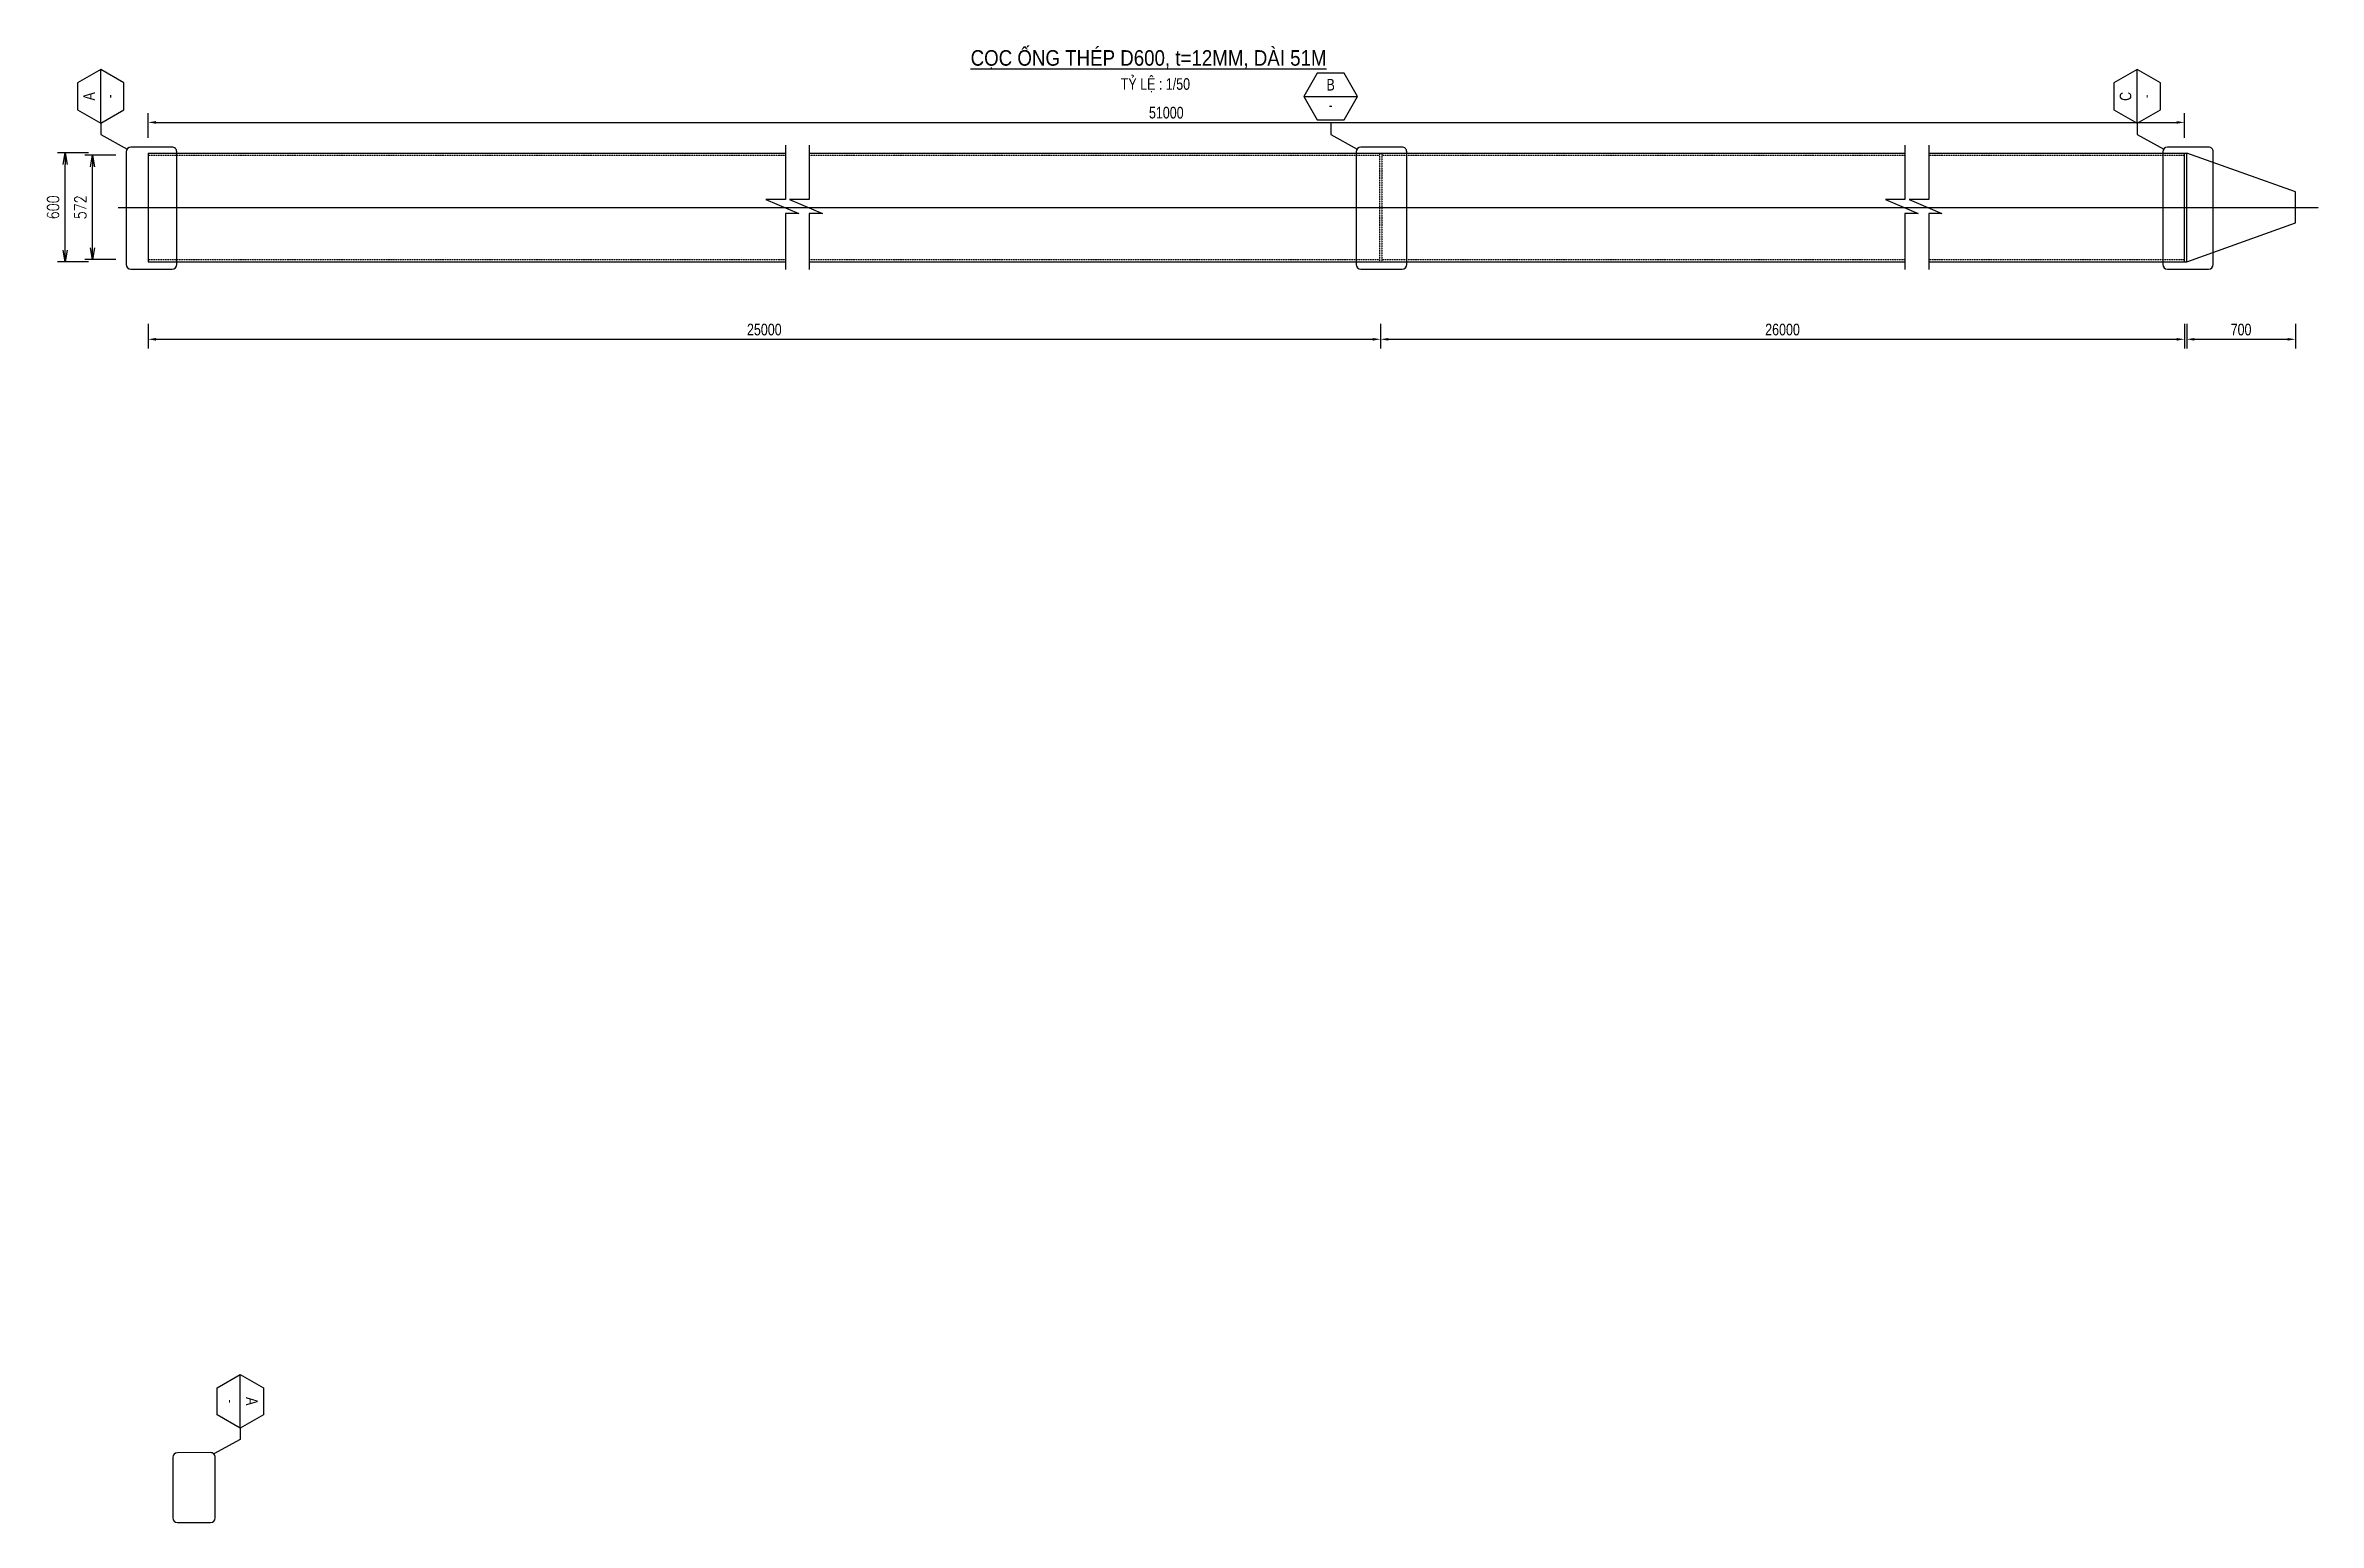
# Model space of a CAD drawing. Header units: millimetres. Extents: x -73021 to 3450336, y 75330 to 1037285.
# Drawn here: x -31098 to -16469, y 110963 to 120470 of the extents above; entities that cross this region are included whole.
import ezdxf
from ezdxf.enums import TextEntityAlignment as Align

# ---------------------------------------------------------------- set-up
doc = ezdxf.new("R2010")
doc.units = ezdxf.units.MM
doc.linetypes.add('CENTER', pattern=[50.8, 31.75, -6.35, 6.35, -6.35])
doc.linetypes.add('HIDDEN', pattern=[0.5, 0.3, -0.2])
for name, color, linetype in [('03_Dimension line', 4, 'Continuous'), ('BAO', 7, 'Continuous'), ('Big_Text_Note', 3, 'Continuous'), ('DIM', 4, 'Continuous'), ('KHUAT', 8, 'HIDDEN'), ('MANH', 4, 'Continuous'), ('TEXT', 3, 'Continuous'), ('Truc', 1, 'CENTER')]:
    doc.layers.add(name, color=color, linetype=linetype)
doc.styles.add('dim', font='romans.shx', dxfattribs={"width": 0.8})
doc.styles.add('Ghi chu', font='vn_vni.shx', dxfattribs={"width": 0.8})
doc.styles.add('Kich Thuoc', font='vn_vni.shx', dxfattribs={"width": 0.8})
doc.styles.add('TXT3', font='vn_vni.shx', dxfattribs={"width": 0.8})
doc.styles.add('TXT5', font='vn_vni.shx', dxfattribs={"width": 0.8})
doc.dimstyles.new('50', dxfattribs={"dimscale": 50, "dimtxt": 1.5, "dimasz": 1.5, "dimexe": 1, "dimexo": 1, "dimgap": 0.8, "dimtad": 1, "dimdec": 0, "dimzin": 0, "dimdsep": 46, "dimtxsty": 'dim', "dimblk": 'OPEN', "dimcen": 0.09, "dimdle": 0.15, "dimclrd": 256, "dimclre": 256, "dimclrt": 4, "dimadec": 0, "dimazin": 0, "dimtfac": 1, "dimtdec": 0, "dimtix": 1, "dimtmove": 1, "dimatfit": 3, "dimldrblk": 'OPEN', "dimfxl": 3, "dimfxlon": 1, "dimtolj": 1, "dimtzin": 0, "dimarcsym": 0})
doc.dimstyles.get("Standard").update_dxf_attribs({"dimscale": 0, "dimtxt": 1.5, "dimasz": 1, "dimexe": 1.2, "dimexo": 0, "dimgap": 0.5, "dimtad": 1, "dimdec": 0, "dimzin": 0, "dimdsep": 46, "dimtxsty": 'Kich Thuoc', "dimcen": 0.09, "dimclrd": 4, "dimclre": 4, "dimclrt": 4, "dimadec": 0, "dimazin": 0, "dimtfac": 1, "dimtdec": 0, "dimtix": 1, "dimtofl": 0, "dimtmove": 0, "dimatfit": 3, "dimfxl": 2, "dimfxlon": 1, "dimtolj": 1, "dimtzin": 0, "dimarcsym": 0})

msp = doc.modelspace()

# ---------------------------------------------------------------- texts
at = {"layer": 'TEXT', "style": 'Ghi chu', "width": 0.9}
msp.add_text('%%UCOÏC OÁNG THEÙP D600, t=12MM, DAØI 51M', height=100, dxfattribs=at).set_placement((-25144.23, 120339.63))
at = {"layer": 'TEXT', "color": 1, "style": 'Ghi chu', "width": 0.8}
msp.add_text('TYÛ LEÄ : 1/50', height=75, dxfattribs=at).set_placement((-24177.95, 120184.27))

# ---------------------------------------------------------------- blocks, each defined once
blk = doc.blocks.new('*D83')
at = {"layer": 'BAO', "color": 4, "lineweight": -2, "ltscale": 5}
for p, q in [((-30438, 118679), (-30438, 118519)), ((-22506, 118679), (-22506, 118519)), ((-30388, 118579), (-22556, 118579))]:
    blk.add_line(p, q, dxfattribs=at)
at = {"layer": 'BAO', "color": 4, "ltscale": 5}
for points in [[(-30388, 118587), (-30388, 118570), (-30438, 118579)], [(-22556, 118587), (-22556, 118570), (-22506, 118579)]]:
    blk.add_solid(points, dxfattribs=at)
at = {"layer": 'Defpoints', "color": 0, "ltscale": 5}
for p in [(-30438, 119078), (-22506, 119078), (-22506, 118579)]:
    blk.add_point(p, dxfattribs=at)
at = {"layer": 'BAO', "color": 4, "ltscale": 5, "insert": (-26472, 118641), "char_height": 75, "attachment_point": 5, "style": 'Kich Thuoc'}
blk.add_mtext('\\A1;25000', dxfattribs=at)
blk = doc.blocks.new('*D84')
at = {"layer": 'BAO', "color": 4, "lineweight": -2, "ltscale": 5}
for p, q in [((-22506, 118679), (-22506, 118519)), ((-17332, 118679), (-17332, 118519)), ((-22456, 118579), (-17382, 118579))]:
    blk.add_line(p, q, dxfattribs=at)
at = {"layer": 'BAO', "color": 4, "ltscale": 5}
for points in [[(-22456, 118587), (-22456, 118570), (-22506, 118579)], [(-17382, 118587), (-17382, 118570), (-17332, 118579)]]:
    blk.add_solid(points, dxfattribs=at)
at = {"layer": 'Defpoints', "color": 0, "ltscale": 5}
for p in [(-22506, 119076), (-17332, 119076), (-17332, 118579)]:
    blk.add_point(p, dxfattribs=at)
at = {"layer": 'BAO', "color": 4, "ltscale": 5, "insert": (-19919, 118641), "char_height": 75, "attachment_point": 5, "style": 'Kich Thuoc'}
blk.add_mtext('\\A1;26000', dxfattribs=at)
blk = doc.blocks.new('_OPEN')
at = {"color": 0, "linetype": 'ByBlock'}
for p, q in [((-1, 0.17), (0, 0)), ((0, 0), (-1, -0.17)), ((0, 0), (-1, 0))]:
    blk.add_line(p, q, dxfattribs=at)
blk = doc.blocks.new('*D85')
at = {"layer": '03_Dimension line', "lineweight": -2, "ltscale": 5}
for p, q in [((-30646, 119764), (-30846, 119764)), ((-30796, 119167), (-30796, 119689)), ((-30646, 119092), (-30846, 119092))]:
    blk.add_line(p, q, dxfattribs=at)
at = {"layer": 'Defpoints', "color": 0, "ltscale": 5}
for p in [(-30796, 119764), (-30438, 119764), (-30438, 119092)]:
    blk.add_point(p, dxfattribs=at)
at = {"layer": '03_Dimension line', "lineweight": -2, "ltscale": 5, "xscale": 75, "yscale": 75, "zscale": 75}
for p, rotation in [((-30796, 119764), 90), ((-30796, 119092), 270)]:
    blk.add_blockref('_OPEN', p, dxfattribs=dict(at, rotation=rotation))
at = {"layer": '03_Dimension line', "color": 4, "ltscale": 5, "insert": (-30873, 119428), "char_height": 75, "attachment_point": 5, "rotation": 90, "style": 'dim'}
blk.add_mtext('\\A1;572', dxfattribs=at)
blk = doc.blocks.new('*D86')
at = {"layer": '03_Dimension line', "lineweight": -2, "ltscale": 5}
for p, q in [((-30822, 119778), (-31022, 119778)), ((-30972, 119153), (-30972, 119703)), ((-30822, 119078), (-31022, 119078))]:
    blk.add_line(p, q, dxfattribs=at)
at = {"layer": 'Defpoints', "color": 0, "ltscale": 5}
for p in [(-30972, 119778), (-30438, 119778), (-30438, 119078)]:
    blk.add_point(p, dxfattribs=at)
at = {"layer": '03_Dimension line', "lineweight": -2, "ltscale": 5, "xscale": 75, "yscale": 75, "zscale": 75}
for p, rotation in [((-30972, 119778), 90), ((-30972, 119078), 270)]:
    blk.add_blockref('_OPEN', p, dxfattribs=dict(at, rotation=rotation))
at = {"layer": '03_Dimension line', "color": 4, "ltscale": 5, "insert": (-31049, 119428), "char_height": 75, "attachment_point": 5, "rotation": 90, "style": 'dim'}
blk.add_mtext('\\A1;600', dxfattribs=at)
blk = doc.blocks.new('*D87')
at = {"layer": 'Defpoints', "color": 0, "ltscale": 5}
for p in [(-17332, 119975), (-30438, 119513), (-17332, 119513)]:
    blk.add_point(p, dxfattribs=at)
at = {"layer": 'DIM', "color": 4, "lineweight": -2, "ltscale": 5}
for p, q in [((-30438, 119875), (-30438, 120035)), ((-30388, 119975), (-17382, 119975)), ((-17332, 119875), (-17332, 120035))]:
    blk.add_line(p, q, dxfattribs=at)
at = {"layer": 'DIM', "color": 4, "ltscale": 5}
for points in [[(-30388, 119983), (-30388, 119966), (-30438, 119975)], [(-17382, 119983), (-17382, 119966), (-17332, 119975)]]:
    blk.add_solid(points, dxfattribs=at)
at = {"layer": 'DIM', "color": 4, "ltscale": 5, "insert": (-23885, 120037), "char_height": 75, "attachment_point": 5, "style": 'Kich Thuoc'}
blk.add_mtext('\\A1;51000', dxfattribs=at)
blk = doc.blocks.new('*D88')
at = {"layer": 'BAO', "color": 4, "lineweight": -2, "ltscale": 5}
for p, q in [((-17318, 118679), (-17318, 118519)), ((-16618, 118679), (-16618, 118519)), ((-17268, 118579), (-16668, 118579))]:
    blk.add_line(p, q, dxfattribs=at)
at = {"layer": 'BAO', "color": 4, "ltscale": 5}
for points in [[(-17268, 118587), (-17268, 118570), (-17318, 118579)], [(-16668, 118587), (-16668, 118570), (-16618, 118579)]]:
    blk.add_solid(points, dxfattribs=at)
at = {"layer": 'Defpoints', "color": 0, "ltscale": 5}
for p in [(-17318, 119428), (-16618, 119428), (-16618, 118579)]:
    blk.add_point(p, dxfattribs=at)
at = {"layer": 'BAO', "color": 4, "ltscale": 5, "insert": (-16968, 118641), "char_height": 75, "attachment_point": 5, "style": 'Kich Thuoc'}
blk.add_mtext('\\A1;700', dxfattribs=at)
blk = doc.blocks.new('DETAIL_01')
for p, q in [((-10.39, 6), (-13.86, 0)), ((-3.46, 6), (-10.39, 6)), ((0, 0), (-3.46, 6)), ((-13.86, 0), (0, 0)), ((-13.86, 0), (-10.39, -6)), ((-3.46, -6), (0, 0)), ((-10.39, -6), (-3.46, -6))]:
    blk.add_line(p, q)
at = {"layer": 'Big_Text_Note', "color": 6, "style": 'TXT5', "width": 0.8}
blk.add_attdef('1', text='', height=4, dxfattribs=at).set_placement((-6.93, 3), align=Align.MIDDLE_CENTER)
at = {"layer": 'Big_Text_Note', "color": 3, "style": 'TXT3', "width": 0.8}
blk.add_attdef('-', text='', height=2, dxfattribs=at).set_placement((-6.93, -2.5), align=Align.MIDDLE_CENTER)

# ---------------------------------------------------------------- dimensions: what is measured, and where the dimension line sits
at = {"layer": '03_Dimension line', "ltscale": 5}
dim = msp.add_linear_dim(base=(-30971.73, 119777.59), p1=(-30438.23, 119077.59), p2=(-30438.23, 119777.59), angle=90, text='600', dimstyle='50', dxfattribs=at)
dim.commit()
dim.dimension.update_dxf_attribs({"geometry": '*D86', "text_midpoint": (-31049.23, 119427.59)})
dim = msp.add_aligned_dim(p1=(-30438.23, 119091.59), p2=(-30438.23, 119763.59), distance=357.74, text='572', dimstyle='50', dxfattribs=at)
dim.commit()
dim.dimension.update_dxf_attribs({"geometry": '*D85', "text_midpoint": (-30873.47, 119427.59)})
at = {"layer": 'BAO', "ltscale": 5}
dim = msp.add_aligned_dim(p1=(-17317.7, 119427.59), p2=(-16617.7, 119427.59), distance=-848.84, dimstyle='Standard', override={"dimscale": 50.000041}, dxfattribs=at)
dim.commit()
dim.dimension.update_dxf_attribs({"geometry": '*D88', "text_midpoint": (-16967.7, 118641.25)})
for base, p1, p2, text, picture, middle in [((-22505.66, 118578.75), (-30438.23, 119077.59), (-22505.66, 119077.59), '25000', '*D83', (-26471.94, 118641.25)), ((-17331.7, 118578.75), (-22505.66, 119075.59), (-17331.7, 119075.59), '26000', '*D84', (-19918.68, 118641.25))]:
    dim = msp.add_linear_dim(base=base, p1=p1, p2=p2, text=text, dimstyle='Standard', override={"dimscale": 50.000041}, dxfattribs=at)
    dim.commit()
    dim.dimension.update_dxf_attribs({"geometry": picture, "text_midpoint": middle})
at = {"layer": 'DIM', "ltscale": 5}
dim = msp.add_linear_dim(base=(-17331.7, 119974.68), p1=(-30438.23, 119513.24), p2=(-17331.7, 119513.24), text='51000', dimstyle='Standard', override={"dimscale": 50.000041}, dxfattribs=at)
dim.commit()
dim.dimension.update_dxf_attribs({"geometry": '*D87', "text_midpoint": (-23884.97, 120037.18)})

# ---------------------------------------------------------------- linework, layer by layer
at = {"layer": 'BAO', "ltscale": 5}
for p, q in [((-30438.23, 119777.59), (-30438.23, 119077.59)), ((-30438.23, 119777.59), (-26335.77, 119777.59)), ((-26183.11, 119777.59), (-22255.66, 119777.59)), ((-22255.66, 119777.59), (-19131.11, 119777.59)), ((-18978.44, 119777.59), (-17317.7, 119777.59)), ((-30438.23, 119077.59), (-26335.77, 119077.59)), ((-26183.11, 119077.59), (-22755.66, 119077.59)), ((-22755.66, 119077.59), (-19131.11, 119077.59)), ((-18978.44, 119077.59), (-17317.7, 119077.59))]:
    msp.add_line(p, q, dxfattribs=at)
at = {"layer": 'BAO', "color": 7}
for points in [[(-17331.7, 119077.59), (-17331.7, 119777.59)], [(-17317.7, 119077.59), (-16617.7, 119327.59), (-16617.7, 119527.59), (-17317.7, 119777.59)], [(-17317.7, 119077.59), (-17317.7, 119777.59)]]:
    msp.add_lwpolyline(points, dxfattribs=at)
at = {"layer": 'DIM'}
for p, q in [((-30743.14, 119969.01), (-30743.14, 119896.52)), ((-22827.02, 119969.01), (-22827.02, 119896.52)), ((-17636.62, 119969.01), (-17636.62, 119896.52)), ((-30743.14, 119896.52), (-30572.55, 119803.07)), ((-22827.02, 119896.52), (-22656.44, 119803.07)), ((-17636.62, 119896.52), (-17466.03, 119803.07)), ((-29844.33, 111497.79), (-30014.91, 111404.33)), ((-29844.33, 111570.28), (-29844.33, 111497.79))]:
    msp.add_line(p, q, dxfattribs=at)
at = {"layer": 'KHUAT', "ltscale": 5}
for p, q in [((-30438.23, 119763.59), (-26335.77, 119763.59)), ((-26183.11, 119763.59), (-22512.66, 119763.59)), ((-22512.66, 119777.59), (-22512.66, 119077.59)), ((-22498.66, 119777.59), (-22498.66, 119077.59)), ((-22498.66, 119763.59), (-19131.11, 119763.59)), ((-18978.44, 119763.59), (-17331.7, 119763.59)), ((-30438.23, 119091.59), (-26335.77, 119091.59)), ((-26183.11, 119091.59), (-22512.66, 119091.59)), ((-22498.66, 119091.59), (-19131.11, 119091.59)), ((-18978.44, 119091.59), (-17331.7, 119091.59))]:
    msp.add_line(p, q, dxfattribs=at)
at = {"layer": 'MANH'}
for p, q in [((-30283.61, 119815.58), (-30548.46, 119815.25)), ((-22367.49, 119815.58), (-22632.35, 119815.25)), ((-17177.08, 119815.58), (-17441.94, 119815.25)), ((-30578.42, 119785.25), (-30578.42, 119060.53)), ((-30253.56, 119060.53), (-30253.56, 119785.58)), ((-22662.3, 119785.25), (-22662.3, 119060.53)), ((-22337.44, 119060.53), (-22337.44, 119785.58)), ((-17471.9, 119785.25), (-17471.9, 119060.53)), ((-17147.04, 119060.53), (-17147.04, 119785.58)), ((-30548.42, 119030.53), (-30283.56, 119030.53)), ((-22632.3, 119030.53), (-22367.44, 119030.53)), ((-17441.9, 119030.53), (-17177.04, 119030.53)), ((-30278.83, 111382.78), (-30278.83, 110993.11)), ((-30036.15, 111413.1), (-30248.88, 111412.78)), ((-30006.11, 110993.11), (-30006.11, 111383.1)), ((-30248.83, 110963.11), (-30036.11, 110963.11))]:
    msp.add_line(p, q, dxfattribs=at)
at = {"layer": 'MANH', "ltscale": 5}
for p, q in [((-26335.77, 119827.59), (-26335.77, 119477.91)), ((-26183.11, 119827.59), (-26183.11, 119477.91)), ((-19131.11, 119827.59), (-19131.11, 119477.91)), ((-18978.44, 119827.59), (-18978.44, 119477.91)), ((-26335.77, 119477.91), (-26461.53, 119477.91)), ((-26461.53, 119477.91), (-26250.21, 119389.31)), ((-26250.21, 119389.31), (-26335.77, 119389.31)), ((-26335.77, 119389.31), (-26335.77, 119027.59)), ((-26183.11, 119477.91), (-26308.87, 119477.91)), ((-26308.87, 119477.91), (-26097.55, 119389.31)), ((-26097.55, 119389.31), (-26183.11, 119389.31)), ((-26183.11, 119389.31), (-26183.11, 119027.59)), ((-19131.11, 119477.91), (-19256.87, 119477.91)), ((-19256.87, 119477.91), (-19045.55, 119389.31)), ((-19131.11, 119389.31), (-19131.11, 119027.59)), ((-19045.55, 119389.31), (-19131.11, 119389.31)), ((-18978.44, 119477.91), (-19104.2, 119477.91)), ((-19104.2, 119477.91), (-18892.88, 119389.31)), ((-18978.44, 119389.31), (-18978.44, 119027.59)), ((-18892.88, 119389.31), (-18978.44, 119389.31))]:
    msp.add_line(p, q, dxfattribs=at)
at = {"layer": 'MANH'}
for centre, start, end in [((-30548.42, 119785.25), 90.088376, 180), ((-30283.56, 119785.58), 0, 90.088376), ((-22632.3, 119785.25), 90.088376, 180), ((-22367.44, 119785.58), 0, 90.088376), ((-17441.9, 119785.25), 90.088376, 180), ((-17177.04, 119785.58), 0, 90.088376), ((-30548.42, 119060.53), 180, 270), ((-30283.56, 119060.53), 270, 0), ((-22632.3, 119060.53), 180, 270), ((-22367.44, 119060.53), 270, 0), ((-17441.9, 119060.53), 180, 270), ((-17177.04, 119060.53), 270, 0), ((-30248.83, 111382.78), 90.088376, 180), ((-30036.11, 111383.1), 0, 90.088376), ((-30248.83, 110993.11), 180, 270), ((-30036.11, 110993.11), 270, 0)]:
    msp.add_arc(centre, 30, start, end, dxfattribs=at)
at = {"layer": 'Truc', "ltscale": 0.1}
for p, q in [((-30629.5, 119427.59), (-22512.66, 119427.59)), ((-22514.56, 119427.59), (-16469.32, 119427.59))]:
    msp.add_line(p, q, dxfattribs=at)

# ---------------------------------------------------------------- block references
ref = msp.add_blockref('DETAIL_01', (-30743.14, 120315.42), dxfattribs=dict(xscale=25, yscale=25, zscale=25, rotation=90))
ref.add_attrib('1', 'A', dxfattribs={"layer": 'Big_Text_Note', "color": 6, "height": 75, "rotation": 90, "style": 'TXT5', "width": 0.8}).set_placement((-30818.14, 120142.21), align=Align.MIDDLE_CENTER)
ref.add_attrib('-', '-', dxfattribs={"layer": 'Big_Text_Note', "color": 3, "height": 62.5, "rotation": 270, "style": 'TXT3', "width": 0.8}).set_placement((-30671.71, 120142.21), align=Align.MIDDLE_CENTER)
ref = msp.add_blockref('DETAIL_01', (-22653.82, 120142.22), dxfattribs=dict(xscale=25, yscale=25, zscale=25))
ref.add_attrib('1', 'B', dxfattribs={"layer": 'Big_Text_Note', "color": 6, "height": 75, "style": 'TXT5', "width": 0.8}).set_placement((-22827.02, 120217.22), align=Align.MIDDLE_CENTER)
ref.add_attrib('-', '-', dxfattribs={"layer": 'Big_Text_Note', "color": 3, "height": 62.5, "rotation": 180, "style": 'TXT3', "width": 0.8}).set_placement((-22827.02, 120070.79), align=Align.MIDDLE_CENTER)
ref = msp.add_blockref('DETAIL_01', (-17636.62, 120315.42), dxfattribs=dict(xscale=25, yscale=25, zscale=25, rotation=90))
ref.add_attrib('1', 'C', dxfattribs={"layer": 'Big_Text_Note', "color": 6, "height": 75, "rotation": 90, "style": 'TXT5', "width": 0.8}).set_placement((-17711.62, 120142.21), align=Align.MIDDLE_CENTER)
ref.add_attrib('-', '-', dxfattribs={"layer": 'Big_Text_Note', "color": 3, "height": 62.5, "rotation": 270, "style": 'TXT3', "width": 0.8}).set_placement((-17565.19, 120142.21), align=Align.MIDDLE_CENTER)
ref = msp.add_blockref('DETAIL_01', (-29844.33, 111916.69), dxfattribs=dict(xscale=-25, yscale=25, zscale=25, rotation=270))
ref.add_attrib('1', 'A', dxfattribs={"layer": 'Big_Text_Note', "color": 6, "height": 75, "rotation": 270, "style": 'TXT5', "width": 0.8}).set_placement((-29769.32, 111743.48), align=Align.MIDDLE_CENTER)
ref.add_attrib('-', '-', dxfattribs={"layer": 'Big_Text_Note', "color": 3, "height": 62.5, "rotation": 270, "style": 'TXT3', "width": 0.8}).set_placement((-29906.83, 111743.48), align=Align.MIDDLE_CENTER)

msp.set_redraw_order([(e.dxf.handle, doc.entitydb.next_handle()) for e in msp.query("TEXT MTEXT ATTDEF DIMENSION ARC_DIMENSION")])  # texts and dimensions are drawn at this point

doc.saveas('drawing.dxf')
